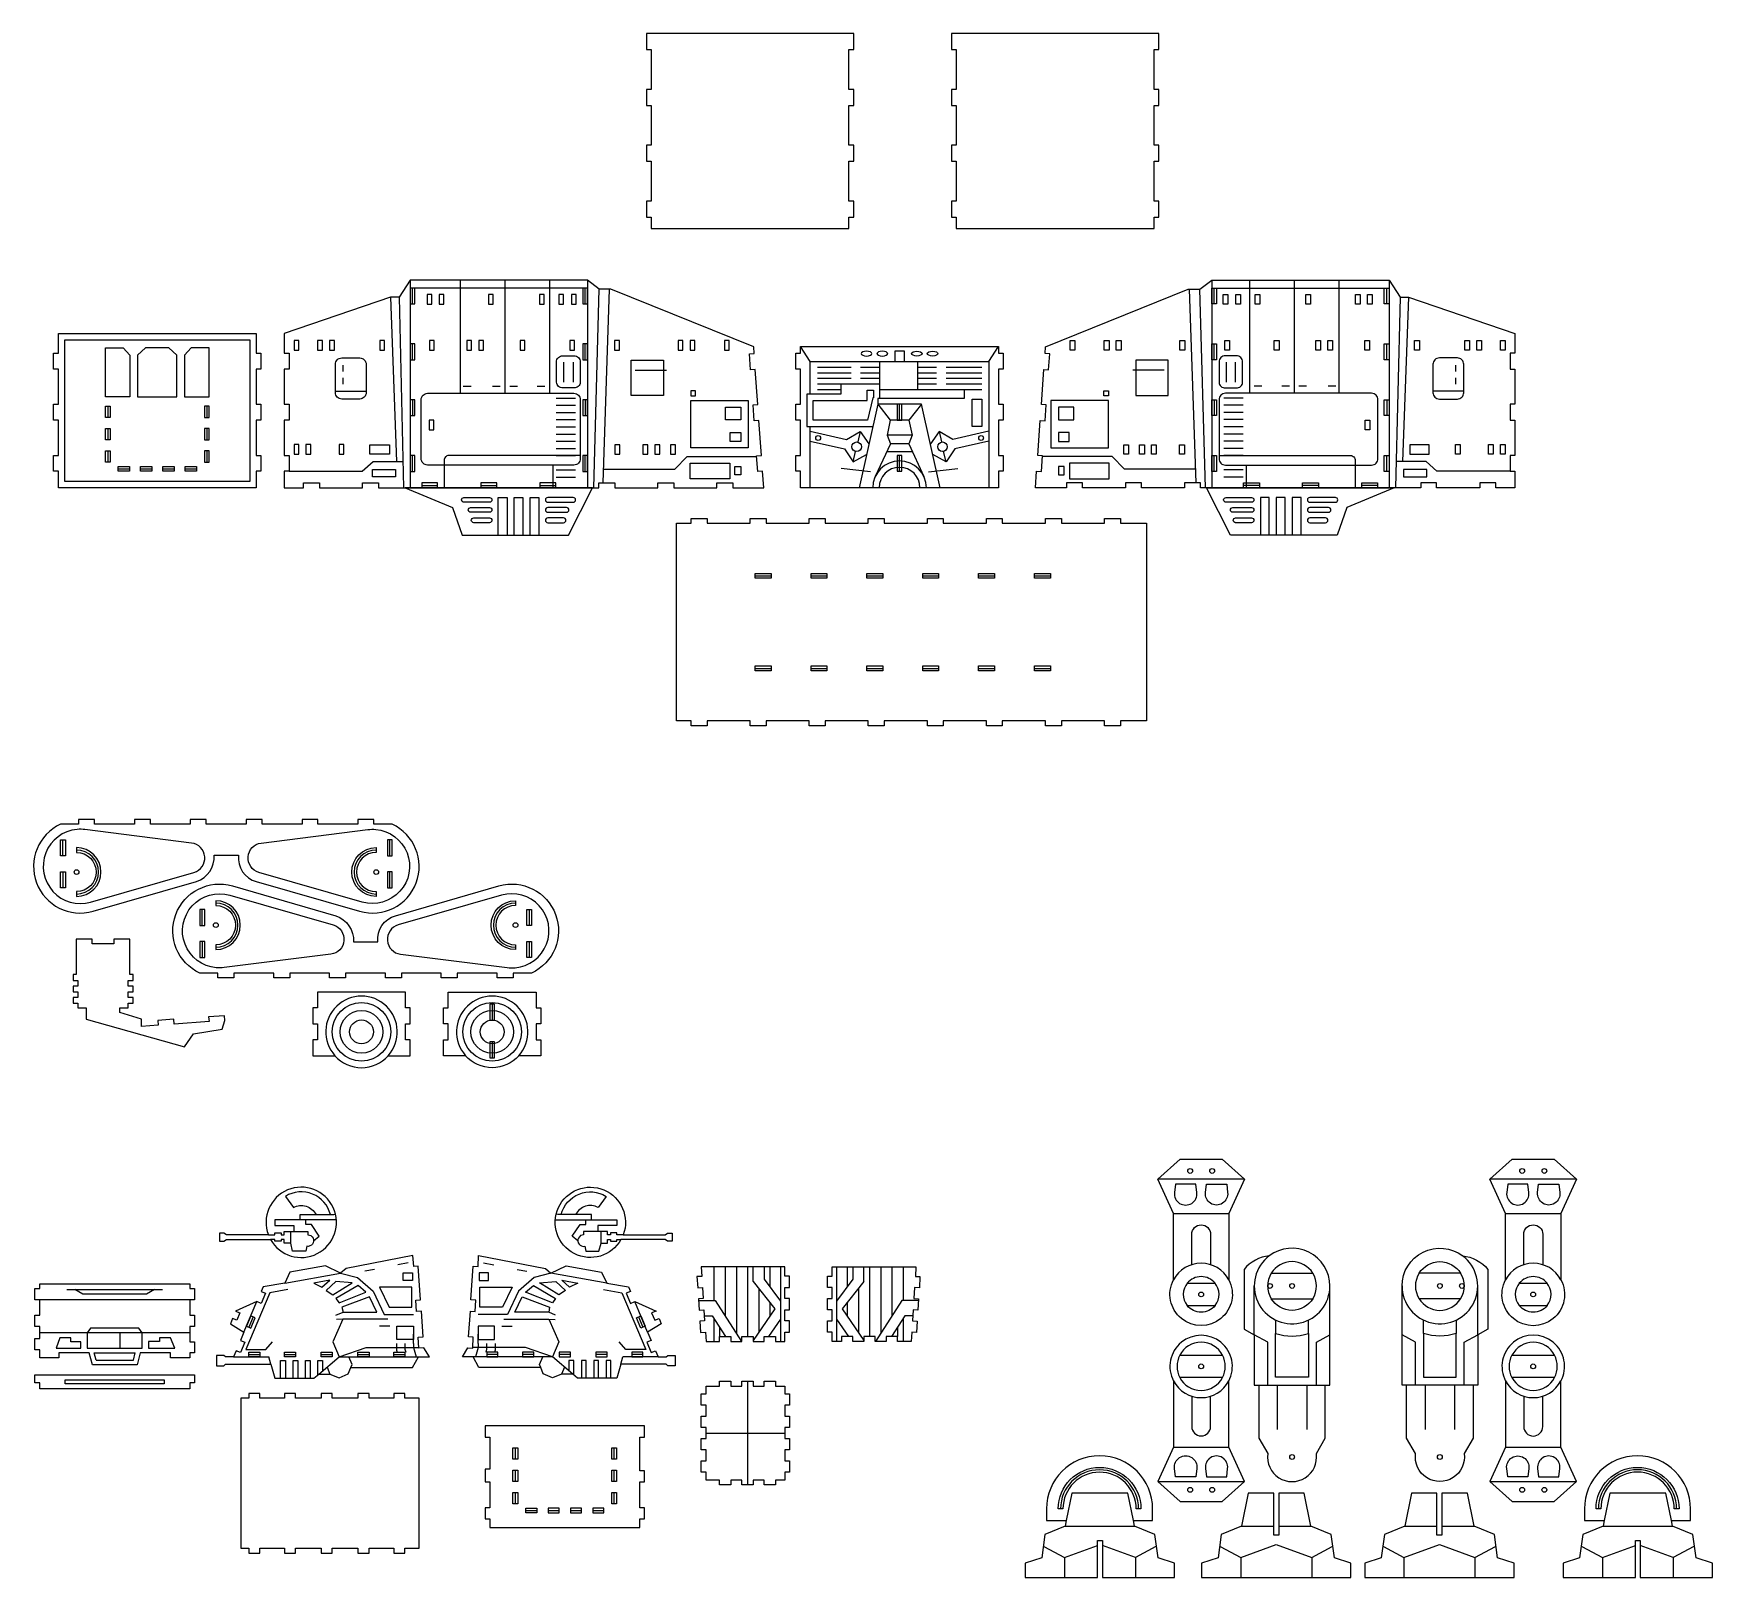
# Model space of a CAD drawing. Header units: inches. Extents: x 70 to 1122, y -10 to 958.
import ezdxf

# ---------------------------------------------------------------- set-up
doc = ezdxf.new("R2010")
doc.units = ezdxf.units.IN
doc.header["$MEASUREMENT"] = 0
for name, color, linetype in [('corte', 1, 'Continuous'), ('corte interno', 6, 'Continuous'), ('detalhes', 2, 'Continuous'), ('engates', 5, 'Continuous'), ('furos', 3, 'Continuous')]:
    doc.layers.add(name, color=color, linetype=linetype)

msp = doc.modelspace()

# ---------------------------------------------------------------- linework, layer by layer
at = {"layer": 'corte'}
for points in [[(581, 835.5), (581, 842.7), (584, 842.7), (584, 852.7), (581, 852.7), (581, 877.7), (584, 877.7), (584, 887.7), (581, 887.7), (581, 912.7), (584, 912.7), (584, 922.7), (581, 922.7), (581, 947.7), (584, 947.7), (584, 957.7), (581, 957.7), (454, 957.7), (454, 947.7), (457, 947.7), (457, 922.7), (454, 922.7), (454, 912.7), (457, 912.7), (457, 887.7), (454, 887.7), (454, 877.7), (457, 877.7), (457, 852.7), (454, 852.7), (454, 842.7), (457, 842.7), (457, 835.5)], [(772.2, 835.5), (772.2, 842.7), (775.2, 842.7), (775.2, 852.7), (772.2, 852.7), (772.2, 877.7), (775.2, 877.7), (775.2, 887.7), (772.2, 887.7), (772.2, 912.7), (775.2, 912.7), (775.2, 922.7), (772.2, 922.7), (772.2, 947.7), (775.2, 947.7), (775.2, 957.7), (772.2, 957.7), (645.2, 957.7), (645.2, 947.7), (648.2, 947.7), (648.2, 922.7), (645.2, 922.7), (645.2, 912.7), (648.2, 912.7), (648.2, 887.7), (645.2, 887.7), (645.2, 877.7), (648.2, 877.7), (648.2, 852.7), (645.2, 852.7), (645.2, 842.7), (648.2, 842.7), (648.2, 835.5)], [(424.2, 673), (424.2, 676), (434.2, 676), (434.2, 673), (461.2, 673), (461.2, 676), (471.2, 676), (471.2, 673), (498.2, 673), (498.2, 676), (508.2, 676), (508.2, 673), (527.6, 673), (526.8, 683.3), (523.8, 683.1), (523.1, 693.1), (526.1, 693.3), (524.6, 715.2), (521.6, 715), (520.9, 725), (523.9, 725.2), (522.3, 747.2), (519.3, 746.9), (518.6, 756.9), (521.6, 757.1), (521.3, 761.4), (431.8, 797.4), (424.5, 797.4), (417.1, 803.2), (305.9, 803.2), (299.1, 792.5), (293.7, 792.5), (227.1, 769.7), (227.1, 757.3), (230.1, 757.3), (230.1, 747.3), (227.1, 747.3), (227.1, 725.3), (230.1, 725.3), (230.1, 715.3), (227.1, 715.3), (227.1, 693.3), (230.1, 693.3), (230.1, 683.3), (227.1, 683.3), (227.1, 673), (239.2, 673), (239.2, 676), (249.2, 676), (249.2, 673), (276.2, 673), (276.2, 676), (286.2, 676), (286.2, 673), (302.9, 673), (332.5, 660.6), (338.6, 643.3), (405.2, 643.3), (420.3, 673)], [(801.3, 673), (801.3, 676), (791.3, 676), (791.3, 673), (764.3, 673), (764.3, 676), (754.3, 676), (754.3, 673), (727.3, 673), (727.3, 676), (717.3, 676), (717.3, 673), (697.9, 673), (698.6, 683.3), (701.6, 683.1), (702.3, 693.1), (699.3, 693.3), (700.9, 715.2), (703.9, 715), (704.6, 725), (701.6, 725.2), (703.1, 747.2), (706.1, 746.9), (706.8, 756.9), (703.9, 757.1), (704.2, 761.4), (793.6, 797.4), (800.9, 797.4), (808.4, 803.2), (919.5, 803.2), (926.4, 792.5), (931.7, 792.5), (998.3, 769.7), (998.3, 757.3), (995.3, 757.3), (995.3, 747.3), (998.3, 747.3), (998.3, 725.3), (995.3, 725.3), (995.3, 715.3), (998.3, 715.3), (998.3, 693.3), (995.3, 693.3), (995.3, 683.3), (998.3, 683.3), (998.3, 673), (986.3, 673), (986.3, 676), (976.3, 676), (976.3, 673), (949.3, 673), (949.3, 676), (939.3, 676), (939.3, 673), (922.6, 673), (892.9, 660.6), (886.9, 643.3), (820.2, 643.3), (805.1, 673)], [(674.7, 761.6), (674.7, 757.3), (677.7, 757.3), (677.7, 747.3), (674.7, 747.3), (674.7, 725.3), (677.7, 725.3), (677.7, 715.3), (674.7, 715.3), (674.7, 693.3), (677.7, 693.3), (677.7, 683.3), (674.7, 683.3), (674.7, 673), (550.7, 673), (550.7, 683.3), (547.7, 683.3), (547.7, 693.3), (550.7, 693.3), (550.7, 715.3), (547.7, 715.3), (547.7, 725.3), (550.7, 725.3), (550.7, 747.3), (547.7, 747.3), (547.7, 757.3), (550.7, 757.3), (550.7, 761.6)], [(473, 650.8), (482.1, 650.8), (482.1, 653.8), (492.1, 653.8), (492.1, 650.8), (519.1, 650.8), (519.1, 653.8), (529.1, 653.8), (529.1, 650.8), (556.1, 650.8), (556.1, 653.8), (566.1, 653.8), (566.1, 650.8), (593.1, 650.8), (593.1, 653.8), (603.1, 653.8), (603.1, 650.8), (630.1, 650.8), (630.1, 653.8), (640.1, 653.8), (640.1, 650.8), (667.1, 650.8), (667.1, 653.8), (677.1, 653.8), (677.1, 650.8), (704.1, 650.8), (704.1, 653.8), (714.1, 653.8), (714.1, 650.8), (741.1, 650.8), (741.1, 653.8), (751.1, 653.8), (751.1, 650.8), (767.5, 650.8), (767.5, 526.8), (751.1, 526.8), (751.1, 523.8), (741.1, 523.8), (741.1, 526.8), (714.1, 526.8), (714.1, 523.8), (704.1, 523.8), (704.1, 526.8), (677.1, 526.8), (677.1, 523.8), (667.1, 523.8), (667.1, 526.8), (640.1, 526.8), (640.1, 523.8), (630.1, 523.8), (630.1, 526.8), (603.1, 526.8), (603.1, 523.8), (593.1, 523.8), (593.1, 526.8), (566.1, 526.8), (566.1, 523.8), (556.1, 523.8), (556.1, 526.8), (529.1, 526.8), (529.1, 523.8), (519.1, 523.8), (519.1, 526.8), (492.1, 526.8), (492.1, 523.8), (482.1, 523.8), (482.1, 526.8), (473, 526.8)], [(488.7, 178.6), (485.7, 178.5), (486.2, 171.5), (489.2, 171.7), (489.6, 164.7), (486.6, 164.5), (487.1, 157.5), (490.1, 157.7), (490.5, 150.7), (487.6, 150.5), (488, 143.5), (491, 143.7), (491.4, 137.9), (499.9, 137.9), (499.9, 140.9), (506.9, 140.9), (506.9, 137.9), (513.9, 137.9), (513.9, 140.9), (520.9, 140.9), (520.9, 137.9), (527.9, 137.9), (527.9, 140.9), (534.9, 140.9), (534.9, 137.9), (540.8, 137.9), (540.8, 143.7), (543.8, 143.7), (543.8, 150.7), (540.8, 150.7), (540.8, 157.7), (543.8, 157.7), (543.8, 164.7), (540.8, 164.7), (540.8, 171.7), (543.8, 171.7), (543.8, 178.7), (540.8, 178.7), (540.8, 184.6), (488.4, 184.6)], [(622.6, 178.6), (625.5, 178.5), (625.1, 171.5), (622.1, 171.7), (621.6, 164.7), (624.6, 164.5), (624.2, 157.5), (621.2, 157.7), (620.7, 150.7), (623.7, 150.5), (623.3, 143.5), (620.3, 143.7), (619.9, 137.9), (611.4, 137.9), (611.4, 140.9), (604.4, 140.9), (604.4, 137.9), (597.4, 137.9), (597.4, 140.9), (590.4, 140.9), (590.4, 137.9), (583.4, 137.9), (583.4, 140.9), (576.4, 140.9), (576.4, 137.9), (570.5, 137.9), (570.5, 143.7), (567.5, 143.7), (567.5, 150.7), (570.5, 150.7), (570.5, 157.7), (567.5, 157.7), (567.5, 164.7), (570.5, 164.7), (570.5, 171.7), (567.5, 171.7), (567.5, 178.7), (570.5, 178.7), (570.5, 184.6), (622.9, 184.6)], [(134.8, 123.1), (106.9, 123.1), (104.9, 130.6), (85.9, 130.6), (85.9, 127.6), (73.8, 127.6), (73.8, 132.6), (70.8, 132.6), (70.8, 139.6), (73.8, 139.6), (73.8, 147.3), (70.8, 147.3), (70.8, 154.3), (73.8, 154.3), (73.8, 164), (70.8, 164), (70.8, 171), (73.8, 171), (73.8, 174), (167.8, 174), (167.8, 171), (170.8, 171), (170.8, 164), (167.8, 164), (167.8, 154.3), (170.8, 154.3), (170.8, 147.3), (167.8, 147.3), (167.8, 137.6), (170.8, 137.6), (170.8, 130.6), (167.8, 130.6), (167.8, 127.6), (155.8, 127.6), (155.8, 130.6), (136.8, 130.6)], [(543.8, 62.9), (543.8, 55.9), (540.8, 55.9), (540.8, 50.9), (534.9, 50.9), (534.9, 47.9), (527.9, 47.9), (527.9, 50.9), (520.9, 50.9), (520.9, 47.9), (513.9, 47.9), (513.9, 50.9), (506.9, 50.9), (506.9, 47.9), (499.9, 47.9), (499.9, 50.9), (491.4, 50.9), (491.4, 55.9), (488.4, 55.9), (488.4, 62.9), (491.4, 62.9), (491.4, 69.9), (488.4, 69.9), (488.4, 76.9), (491.4, 76.9), (491.4, 83.9), (488.4, 83.9), (488.4, 90.9), (491.4, 90.9), (491.4, 97.9), (488.4, 97.9), (488.4, 104.9), (491.4, 104.9), (491.4, 109.9), (499.9, 109.9), (499.9, 112.9), (506.9, 112.9), (506.9, 109.9), (513.9, 109.9), (513.9, 112.9), (520.9, 112.9), (520.9, 109.9), (527.9, 109.9), (527.9, 112.9), (534.9, 112.9), (534.9, 109.9), (540.8, 109.9), (540.8, 104.9), (543.8, 104.9), (543.8, 97.9), (540.8, 97.9), (540.8, 90.9), (543.8, 90.9), (543.8, 83.9), (540.8, 83.9), (540.8, 76.9), (543.8, 76.9), (543.8, 69.9), (540.8, 69.9), (540.8, 62.9)], [(199.8, 8.2), (204.8, 8.2), (204.8, 5.2), (211.8, 5.2), (211.8, 8.2), (227.2, 8.2), (227.2, 5.2), (234.2, 5.2), (234.2, 8.2), (250.2, 8.2), (250.2, 5.2), (257.2, 5.2), (257.2, 8.2), (257.2, 8.2), (273.2, 8.2), (273.2, 5.2), (280.2, 5.2), (280.2, 8.2), (295.7, 8.2), (295.7, 5.2), (302.7, 5.2), (302.7, 8.2), (311.6, 8.2), (311.6, 102.2), (302.7, 102.2), (302.7, 105.2), (295.7, 105.2), (295.7, 102.2), (280.2, 102.2), (280.2, 105.2), (273.2, 105.2), (273.2, 102.2), (257.2, 102.2), (257.2, 105.2), (250.2, 105.2), (250.2, 102.2), (234.2, 102.2), (234.2, 105.2), (227.2, 105.2), (227.2, 102.2), (211.8, 102.2), (211.8, 105.2), (204.8, 105.2), (204.8, 102.2), (199.8, 102.2)], [(352.9, 77.9), (355.9, 77.9), (355.9, 57.8), (352.9, 57.8), (352.9, 49.8), (355.9, 49.8), (355.9, 33.6), (352.9, 33.6), (352.9, 26.6), (355.9, 26.6), (355.9, 21.1), (449.9, 21.1), (449.9, 26.6), (452.9, 26.6), (452.9, 33.6), (449.9, 33.6), (449.9, 49.8), (452.9, 49.8), (452.9, 56.8), (449.9, 56.8), (449.9, 77.9), (452.9, 77.9), (452.9, 84.9), (352.9, 84.9)], [(847.3, 16.3), (847.3, 42.7), (831.2, 42.7), (827, 22), (814.3, 16.8), (812.3, 2.2), (802, -1.1), (802, -10.1), (895.5, -10.1), (895.5, -1.1), (885.3, 2.2), (883.2, 16.8), (870.5, 22), (866.3, 42.7), (850.3, 42.7), (850.3, 16.3)], [(949.5, 16.3), (949.5, 42.7), (933.5, 42.7), (929.3, 22), (916.6, 16.8), (914.5, 2.2), (904.3, -1.1), (904.3, -10.1), (997.8, -10.1), (997.8, -1.1), (987.5, 2.2), (985.5, 16.8), (972.8, 22), (968.6, 42.7), (952.5, 42.7), (952.5, 16.3)]]:
    msp.add_lwpolyline(points, close=True, dxfattribs=at)
for points in [[(209.5, 673), (85.5, 673), (85.5, 683.3), (82.5, 683.3), (82.5, 693.3), (85.5, 693.3), (85.5, 715.3), (82.5, 715.3), (82.5, 725.3), (85.5, 725.3), (85.5, 747.3), (82.5, 747.3), (82.5, 757.3), (85.5, 757.3), (85.5, 769.7), (209.5, 769.7), (209.5, 757.3), (212.5, 757.3), (212.5, 747.3), (209.5, 747.3), (209.5, 725.3), (212.5, 725.3), (212.5, 715.3), (209.5, 715.3), (209.5, 693.3), (212.5, 693.3), (212.5, 683.3), (209.5, 683.3), (209.5, 673)], [(97.7, 364.2), (97.7, 360.6), (94.7, 360.6), (94.7, 357), (97.7, 357), (97.7, 353.4), (94.7, 353.4), (94.7, 349.8), (97.7, 349.8), (97.7, 346.9), (102.9, 346.9), (102.9, 339.9), (164.6, 322.5), (170.3, 330.6), (188.1, 333.7), (189.9, 339), (189.7, 342), (179.7, 341.3), (180, 338.3), (158, 336.8), (157.8, 339.8), (147.8, 339), (148, 336.1), (137.7, 335.3), (137.7, 339.8), (124, 344.1), (124, 346.9), (129.3, 346.9), (129.3, 349.8), (132.3, 349.8), (132.3, 353.4), (129.3, 353.4), (129.3, 357), (132.3, 357), (132.3, 360.6), (129.3, 360.6), (129.3, 364.2), (132.3, 364.2), (132.3, 367.8), (130.3, 367.8), (130.3, 390.1), (120.3, 390.1), (120.3, 387.1), (106.7, 387.1), (106.7, 390.1), (96.7, 390.1), (96.7, 367.8), (94.7, 367.8), (94.7, 364.2), (97.7, 364.2)], [(215.4, 168.1), (212.7, 161.6), (209.9, 162.8), (196.6, 156.8), (199.3, 155.7), (197.4, 151.1), (194.7, 152.2), (193.3, 148.9), (201.8, 143.6), (199.6, 138.5), (202.4, 137.3), (199.7, 130.8), (196.9, 132), (195.2, 128.1), (190.2, 128.1), (189.2, 129.1), (184.6, 129.1), (184.6, 122.6), (189.2, 122.6), (190.2, 123.6), (218.6, 123.6), (221.1, 114.9), (245.7, 114.9), (248.8, 117.4), (255.7, 117.4), (261.5, 115.1), (267.2, 117.5), (268.9, 121.6), (307.5, 121.6), (311.3, 128.1), (318, 128.1), (314.6, 133.8), (311.5, 133.6), (311.1, 140.6), (314.1, 140.8), (313, 156.9), (310, 156.7), (309.5, 163.7), (312.5, 163.9), (311.1, 185), (308.2, 184.8), (307.7, 191.8), (265.8, 183.5), (262.4, 180.7), (252.9, 185.2), (230.6, 181.2), (227.5, 174.4), (213.8, 172), (212.6, 169.2), (215.4, 168.1)], [(441.3, 168.1), (444, 161.6), (446.7, 162.8), (460.1, 156.8), (457.3, 155.7), (459.3, 151.1), (462, 152.2), (463.3, 148.9), (454.8, 143.6), (457, 138.5), (454.3, 137.3), (457, 130.8), (459.7, 132), (461.4, 128.1), (466.4, 128.1), (467.4, 129.1), (472, 129.1), (472, 122.6), (467.4, 122.6), (466.4, 123.6), (438, 123.6), (435.5, 114.9), (410.9, 114.9), (407.9, 117.4), (400.9, 117.4), (395.2, 115.1), (389.4, 117.5), (387.8, 121.6), (349.1, 121.6), (345.4, 128.1), (338.7, 128.1), (342.1, 133.8), (345.2, 133.6), (345.5, 140.6), (342.5, 140.8), (343.7, 156.9), (346.7, 156.7), (347.1, 163.7), (344.1, 163.9), (345.5, 185), (348.5, 184.8), (348.9, 191.8), (390.9, 183.5), (394.2, 180.7), (403.8, 185.2), (426, 181.2), (429.2, 174.4), (442.9, 172), (444, 169.2), (441.3, 168.1)], [(73.8, 111.8), (70.8, 111.8), (70.8, 116.8), (170.8, 116.8), (170.8, 111.8), (167.8, 111.8), (167.8, 108.2), (73.8, 108.2), (73.8, 111.8)]]:
    msp.add_lwpolyline(points, dxfattribs=at)
for points in [[(183.2, 442.6), (198.4, 442.6, 0.363982), (209.5, 426.1), (274.3, 407.5, 0.925628), (294.7, 462.1), (283.2, 462.1), (283.2, 465.1), (273.2, 465.1), (273.2, 462.1), (248.2, 462.1), (248.2, 465.1), (238.2, 465.1), (238.2, 462.1), (213.2, 462.1), (213.2, 465.1), (203.2, 465.1), (203.2, 462.1), (178.2, 462.1), (178.2, 465.1), (168.2, 465.1), (168.2, 462.1), (143.2, 462.1), (143.2, 465.1), (133.2, 465.1), (133.2, 462.1), (108.2, 462.1), (108.2, 465.1), (98.2, 465.1), (98.2, 462.1), (86.9, 462.1, 0.925628), (107.3, 407.5), (172.1, 426.1, 0.329306)], [(270.5, 388.3), (285.7, 388.3, -0.363982), (296.8, 404.7), (361.6, 423.4, -0.925628), (382, 368.7), (370.5, 368.7), (370.5, 365.7), (360.5, 365.7), (360.5, 368.7), (335.5, 368.7), (335.5, 365.7), (325.5, 365.7), (325.5, 368.7), (300.5, 368.7), (300.5, 365.7), (290.5, 365.7), (290.5, 368.7), (265.5, 368.7), (265.5, 365.7), (255.5, 365.7), (255.5, 368.7), (230.5, 368.7), (230.5, 365.7), (220.5, 365.7), (220.5, 368.7), (195.5, 368.7), (195.5, 365.7), (185.5, 365.7), (185.5, 368.7), (174.2, 368.7, -0.925628), (194.6, 423.4), (259.4, 404.7, -0.329306)], [(245, 316.9), (258.8, 316.9, 0.445958), (292.2, 316.9), (306, 316.9), (306, 326.9), (303, 326.9), (303, 336.9), (306, 336.9), (306, 346.9), (303, 346.9), (303, 356.7), (248, 356.7), (248, 346.9), (245, 346.9), (245, 336.9), (248, 336.9), (248, 326.9), (245, 326.9)], [(326.9, 326.9), (329.9, 326.9), (329.9, 336.9), (326.9, 336.9), (326.9, 346.9), (329.9, 346.9), (329.9, 356.7), (384.9, 356.7), (384.9, 346.9), (387.9, 346.9), (387.9, 336.9), (384.9, 336.9), (384.9, 326.9), (387.9, 326.9), (387.9, 316.9), (374.1, 316.9, -0.445958), (340.7, 316.9), (326.9, 316.9)], [(774.6, 239.5), (788.5, 252.1), (814.9, 252.1), (828.8, 239.5), (819, 218), (819, 176.5, -1.659573), (784.4, 176.5), (784.4, 218)], [(982.7, 239.5), (996.7, 252.1), (1023, 252.1), (1037, 239.5), (1027.2, 218), (1027.2, 176.5, -1.659573), (992.5, 176.5), (992.5, 218)], [(186.5, 200.7), (189.3, 200.7), (190.9, 201.7), (218.5, 201.7, 26.588888), (217.1, 204.7), (190.9, 204.7), (189.3, 205.7), (186.5, 205.7)], [(470.2, 200.7), (467.3, 200.7), (465.7, 201.7), (438.1, 201.7, -26.588888), (439.5, 204.7), (465.7, 204.7), (467.3, 205.7), (470.2, 205.7)], [(837.8, 110.5), (837.8, 77.3), (843.4, 67.5, 1.149974), (873.9, 67.5), (879.5, 77.3), (879.5, 110.5), (882.4, 110.5), (882.4, 172.6, 0.619134), (844.4, 191.5, 0.196763), (828.6, 183), (828.6, 145.5), (834.9, 142), (834.9, 110.5)], [(972.1, 110.5), (972.1, 77.3), (966.5, 67.5, -1.149974), (936.1, 67.5), (930.4, 77.3), (930.4, 110.5), (927.6, 110.5), (927.6, 172.6, -0.619134), (965.6, 191.5, -0.196763), (981.4, 183), (981.4, 145.5), (975, 142), (975, 110.5)], [(774.6, 50), (788.5, 37.4), (814.9, 37.4), (828.8, 50), (819, 71.5), (819, 113, 1.659573), (784.4, 113), (784.4, 71.5)], [(982.7, 50), (996.7, 37.4), (1023, 37.4), (1037, 50), (1027.2, 71.5), (1027.2, 113, 1.659573), (992.5, 113), (992.5, 71.5)], [(760, 22), (759.3, 25.5), (771.3, 25.5), (771.3, 32.9, 1), (704.8, 32.9), (704.8, 25.5), (717.2, 25.5), (716.5, 22), (703.8, 16.8), (701.8, 2.2), (691.5, -1.1), (691.5, -10.1), (736.8, -10.1), (736.8, 13.1), (739.8, 13.1), (739.8, -10.1), (785, -10.1), (785, -1.1), (774.8, 2.2), (772.7, 16.8)], [(1097.2, 22), (1096.4, 25.5), (1108.4, 25.5), (1108.4, 32.9, 1), (1041.9, 32.9), (1041.9, 25.5), (1054.3, 25.5), (1053.6, 22), (1040.9, 16.8), (1038.9, 2.2), (1028.6, -1.1), (1028.6, -10.1), (1073.9, -10.1), (1073.9, 13.1), (1076.9, 13.1), (1076.9, -10.1), (1122.1, -10.1), (1122.1, -1.1), (1111.9, 2.2), (1109.9, 16.8)]]:
    msp.add_lwpolyline(points, format="xyb", close=True, dxfattribs=at)
at = {"layer": 'corte interno'}
for p, q in [((307.4, 788.2), (307.4, 798.2)), ((415.6, 788.2), (415.6, 798.2)), ((809.9, 788.2), (809.9, 798.2)), ((918, 788.2), (918, 798.2)), ((307.4, 753.2), (307.4, 763.2)), ((415.6, 753.2), (415.6, 763.2)), ((809.9, 753.2), (809.9, 763.2)), ((918, 753.2), (918, 763.2)), ((307.4, 728.2), (307.4, 718.2)), ((415.6, 728.2), (415.6, 718.2)), ((809.9, 728.2), (809.9, 718.2)), ((918, 728.2), (918, 718.2)), ((116.5, 724.1), (116.5, 717.1)), ((178.5, 724.1), (178.5, 717.1)), ((612.7, 715.3), (612.7, 725.3)), ((116.5, 710.1), (116.5, 703.1)), ((178.5, 710.1), (178.5, 703.1)), ((116.5, 696.1), (116.5, 689.1)), ((178.5, 696.1), (178.5, 689.1)), ((123, 684.8), (130, 684.8)), ((137, 684.8), (144, 684.8)), ((151, 684.8), (158, 684.8)), ((164.9, 684.8), (172, 684.8)), ((307.4, 683.2), (307.4, 693.2)), ((415.6, 683.2), (415.6, 693.2)), ((612.7, 683.3), (612.7, 693.3)), ((809.9, 683.2), (809.9, 693.2)), ((918, 683.2), (918, 693.2)), ((313.2, 674.5), (323.2, 674.5)), ((350.2, 674.5), (360.2, 674.5)), ((387.2, 674.5), (397.2, 674.5)), ((838.3, 674.5), (828.3, 674.5)), ((875.3, 674.5), (865.3, 674.5)), ((912.3, 674.5), (902.3, 674.5)), ((522.2, 617.8), (532.2, 617.8)), ((557.2, 617.8), (567.2, 617.8)), ((592.2, 617.8), (602.2, 617.8)), ((627.2, 617.8), (637.2, 617.8)), ((662.2, 617.8), (672.2, 617.8)), ((697.2, 617.8), (707.2, 617.8)), ((522.2, 559.8), (532.2, 559.8)), ((557.2, 559.8), (567.2, 559.8)), ((592.2, 559.8), (602.2, 559.8)), ((627.2, 559.8), (637.2, 559.8)), ((662.2, 559.8), (672.2, 559.8)), ((697.2, 559.8), (707.2, 559.8)), ((88.4, 442.3), (88.4, 452.3)), ((293.2, 442.3), (293.2, 452.3)), ((88.4, 432.3), (88.4, 422.3)), ((293.2, 422.3), (293.2, 432.3)), ((175.7, 398.6), (175.7, 408.6)), ((380.5, 408.6), (380.5, 398.6)), ((175.7, 388.6), (175.7, 378.6)), ((380.5, 388.6), (380.5, 378.6)), ((357.4, 349.3), (357.4, 339.3)), ((357.4, 325.7), (357.4, 315.7)), ((207.5, 153.3), (204.8, 146.8)), ((449.1, 153.3), (451.9, 146.8)), ((204.8, 129.6), (211.8, 129.6)), ((227.2, 129.6), (234.2, 129.6)), ((250.2, 129.6), (257.2, 129.6)), ((273.2, 129.6), (280.2, 129.6)), ((295.7, 129.6), (302.7, 129.6)), ((361, 129.6), (354, 129.6)), ((383.4, 129.6), (376.4, 129.6)), ((406.4, 129.6), (399.4, 129.6)), ((429.4, 129.6), (422.4, 129.6)), ((451.9, 129.6), (444.9, 129.6)), ((371.9, 64.1), (371.9, 71.1)), ((433.9, 64.1), (433.9, 71.1)), ((371.9, 50.1), (371.9, 57.1)), ((433.9, 50.1), (433.9, 57.1)), ((371.9, 36.1), (371.9, 43.1)), ((433.9, 36.1), (433.9, 43.1)), ((378.4, 31.8), (385.4, 31.8)), ((392.4, 31.8), (399.4, 31.8)), ((406.4, 31.8), (413.4, 31.8)), ((420.4, 31.8), (427.4, 31.8))]:
    msp.add_line(p, q, dxfattribs=at)
for points in [[(871.7, 180.6, 0.558925), (845.6, 180.6)], [(938.3, 180.6, -0.558925), (964.3, 180.6)], [(793, 174.3), (810.4, 174.3, 0.479969)], [(1001.1, 174.3), (1018.6, 174.3, 0.479969)], [(810.4, 160.3, -0.479969), (793, 160.3)], [(871.7, 164.6, -0.558925), (845.6, 164.6)], [(938.3, 164.6, 0.558925), (964.3, 164.6)], [(1018.6, 160.3, -0.479969), (1001.1, 160.3)], [(788.3, 129.2), (815.1, 129.2, 0.605182)], [(996.5, 129.2), (1023.2, 129.2, 0.605182)], [(815.1, 115.2), (788.3, 115.2, 0.605182)], [(1023.2, 115.2), (996.5, 115.2, 0.605182)]]:
    msp.add_lwpolyline(points, format="xyb", close=True, dxfattribs=at)
for points in [[(762.5, 32.9, 1), (713.6, 32.9)], [(1099.7, 32.9, 1), (1050.7, 32.9)]]:
    msp.add_lwpolyline(points, format="xyb", dxfattribs=at)
for centre, start, end in [((96.9, 432.1), 270, 90), ((284.7, 432.1), 90, 270), ((184.2, 398.8), 270, 90), ((372, 398.8), 90, 270)]:
    msp.add_arc(centre, 13.8, start, end, dxfattribs=at)
at = {"layer": 'detalhes'}
for p, q in [((305.9, 803.2), (305.9, 673)), ((337.4, 803.2), (337.4, 732.2)), ((365.4, 803.2), (365.4, 732.2)), ((393.4, 803.2), (393.4, 732.2)), ((417.1, 803.2), (417.1, 673)), ((808.4, 803.2), (808.4, 673)), ((832, 803.2), (832, 732.2)), ((860, 803.2), (860, 732.2)), ((888, 803.2), (888, 732.2)), ((919.5, 803.2), (919.5, 673)), ((293.7, 792.5), (297.5, 689.5)), ((299.1, 792.5), (301.9, 673)), ((417.1, 798.2), (305.9, 798.2)), ((421.1, 673), (424.5, 797.4)), ((426.9, 676), (431, 797.4)), ((798.5, 676), (794.4, 797.4)), ((804.4, 673), (800.9, 797.4)), ((808.4, 798.2), (919.5, 798.2)), ((926.4, 792.5), (923.5, 673)), ((931.7, 792.5), (927.9, 689.5)), ((556.7, 752.1), (550.7, 761.6)), ((668.7, 752.1), (674.7, 761.6)), ((264.1, 745.8), (264.1, 749.8)), ((402.2, 739.2), (402.2, 751.8)), ((408.1, 751.8), (408.1, 739.2)), ((556.7, 752.1), (668.7, 752.1)), ((556.7, 731.6), (556.7, 752.1)), ((561.2, 748.6), (582.3, 748.6)), ((588.3, 748.6), (600.3, 748.6)), ((623.9, 748.6), (635.9, 748.6)), ((641.9, 748.6), (664.2, 748.6)), ((668.7, 752.1), (668.7, 673)), ((817.4, 751.8), (817.4, 739.2)), ((823.2, 739.2), (823.2, 751.8)), ((961.3, 745.8), (961.3, 749.8)), ((264.1, 738), (264.1, 742)), ((446.9, 746.8), (466.7, 746.8)), ((561.2, 745.1), (582.3, 745.1)), ((561.2, 741.6), (582.3, 741.6)), ((561.2, 738.1), (600.3, 738.1)), ((588.3, 745.1), (600.3, 745.1)), ((588.3, 741.6), (600.3, 741.6)), ((623.9, 745.1), (635.9, 745.1)), ((623.9, 741.6), (635.9, 741.6)), ((623.9, 738.1), (635.9, 738.1)), ((641.9, 745.1), (664.2, 745.1)), ((641.9, 741.6), (664.2, 741.6)), ((641.9, 738.1), (664.2, 738.1)), ((778.6, 746.8), (758.8, 746.8)), ((961.3, 738), (961.3, 742)), ((259.1, 733.5), (278.4, 733.5)), ((397.5, 729.2), (409.5, 729.2)), ((561.2, 734.6), (575.8, 734.6)), ((600.3, 734.6), (664.2, 734.6)), ((828, 729.2), (816, 729.2)), ((966.3, 733.5), (947, 733.5)), ((397.5, 724.7), (409.5, 724.7)), ((397.5, 720.2), (409.5, 720.2)), ((397.5, 715.7), (409.5, 715.7)), ((828, 724.7), (816, 724.7)), ((828, 720.2), (816, 720.2)), ((828, 715.7), (816, 715.7)), ((397.5, 711.2), (409.5, 711.2)), ((397.5, 706.7), (409.5, 706.7)), ((588, 708.3), (586.5, 701.7)), ((620.6, 706), (604.9, 706)), ((618.6, 715.3), (606.8, 715.3)), ((637.5, 708.3), (639, 701.7)), ((828, 711.2), (816, 711.2)), ((828, 706.7), (816, 706.7)), ((397.5, 702.2), (409.5, 702.2)), ((397.5, 697.7), (409.5, 697.7)), ((583.7, 689.2), (585.1, 695.8)), ((620.8, 695.5), (604.6, 695.5)), ((618.5, 700.5), (607, 700.5)), ((641.8, 689.2), (640.3, 695.8)), ((828, 702.2), (816, 702.2)), ((828, 697.7), (816, 697.7)), ((275.9, 683.3), (282.7, 689.5)), ((282.7, 689.5), (301.5, 689.5)), ((395.5, 687.2), (395.5, 673)), ((397.5, 693.2), (409.5, 693.2)), ((397.5, 684.2), (409.5, 684.2)), ((427.2, 684.6), (471.8, 684.6)), ((471.8, 684.6), (479.6, 692.6)), ((479.6, 692.6), (523.2, 692.6)), ((594.5, 682.9), (576.1, 685)), ((630.9, 682.9), (649.3, 685)), ((745.9, 692.6), (702.3, 692.6)), ((753.6, 684.6), (745.9, 692.6)), ((798.2, 684.6), (753.6, 684.6)), ((828, 693.2), (816, 693.2)), ((828, 684.2), (816, 684.2)), ((830, 687.2), (830, 673)), ((942.7, 689.5), (923.9, 689.5)), ((949.5, 683.3), (942.7, 689.5)), ((230.1, 683.3), (275.9, 683.3)), ((397.5, 679.7), (409.5, 679.7)), ((828, 679.7), (816, 679.7)), ((995.3, 683.3), (949.5, 683.3)), ((302.9, 673), (420.3, 673)), ((420.3, 673), (302.9, 673)), ((922.6, 673), (805.1, 673)), ((805.1, 673), (922.6, 673)), ((828.8, 239.5), (774.6, 239.5)), ((1037, 239.5), (982.7, 239.5)), ((784.4, 218), (819, 218)), ((992.5, 218), (1027.2, 218)), ((231.1, 199.4), (231.1, 206.8)), ((425.6, 199.4), (425.6, 206.8)), ((283.6, 183), (277.6, 181.8)), ((304.7, 187.1), (298.2, 185.8)), ((351.9, 187.1), (358.5, 185.8)), ((373, 183), (379.1, 181.8)), ((496.4, 184.6), (496.4, 163.5)), ((503.4, 184.6), (503.4, 153.8)), ((510.4, 184.6), (510.4, 143)), ((517.4, 184.6), (517.4, 140.9)), ((520.9, 175.4), (520.9, 184.6)), ((527.9, 184.6), (527.9, 176.9)), ((527.9, 184.6), (527.9, 176.9)), ((531.4, 184.6), (531.4, 172.2)), ((538.1, 184.6), (538.1, 137.9)), ((573.2, 184.6), (573.2, 137.9)), ((579.9, 184.6), (579.9, 172.2)), ((583.4, 184.6), (583.4, 176.9)), ((583.4, 184.6), (583.4, 176.9)), ((590.4, 175.4), (590.4, 184.6)), ((593.9, 184.6), (593.9, 140.9)), ((600.9, 184.6), (600.9, 143)), ((607.9, 184.6), (607.9, 153.8)), ((614.9, 184.6), (614.9, 163.5)), ((90.8, 170.5), (150.8, 170.5)), ((520.9, 175.4), (534.5, 158.3)), ((524.4, 171), (524.4, 143.6)), ((527.9, 176.9), (538.1, 163.1)), ((583.4, 176.9), (573.2, 163.1)), ((590.4, 175.4), (576.7, 158.3)), ((586.9, 171), (586.9, 143.6)), ((167.8, 164), (73.8, 164)), ((201.8, 143.6), (209.9, 162.8)), ((454.8, 143.6), (446.7, 162.8)), ((486.7, 163.5), (497.1, 163.5)), ((497.1, 163.5), (513.7, 137.9)), ((534.5, 158.3), (520.9, 138.5)), ((531.4, 162.2), (531.4, 153.7)), ((576.7, 158.3), (590.4, 138.5)), ((579.9, 162.2), (579.9, 153.7)), ((614.2, 163.5), (597.6, 137.9)), ((624.6, 163.5), (614.2, 163.5)), ((259.5, 154.4), (263.9, 156.2)), ((263.7, 151.7), (259.8, 151.5)), ((293.3, 147.4), (286.7, 147.4)), ((363.4, 147.4), (369.9, 147.4)), ((397.1, 154.4), (392.8, 156.2)), ((392.9, 151.7), (396.8, 151.5)), ((490.3, 153.8), (495.2, 153.8)), ((495.2, 153.8), (503.6, 140.9)), ((496.4, 151.9), (496.4, 137.9)), ((538.1, 151.8), (530.6, 140.9)), ((573.2, 151.8), (580.7, 140.9)), ((616.1, 153.8), (607.7, 140.9)), ((614.9, 151.9), (614.9, 137.9)), ((620.9, 153.8), (616.1, 153.8)), ((848.4, 151.2), (848.4, 142.9)), ((868.9, 142.9), (868.9, 151.2)), ((941, 142.9), (941, 151.2)), ((961.6, 151.2), (961.6, 142.9)), ((167.8, 143.2), (73.8, 143.2)), ((124.2, 133.6), (124.2, 143.2)), ((308, 136.5), (308, 142.3)), ((348.7, 136.5), (348.7, 142.3)), ((499.9, 146.6), (499.9, 140.9)), ((611.4, 146.6), (611.4, 140.9)), ((109.2, 126.1), (108, 130.6)), ((108, 130.6), (133.7, 130.6)), ((132.5, 126.1), (133.7, 130.6)), ((195.2, 128.1), (217.4, 128.1)), ((218.6, 123.6), (217.4, 128.1)), ((261.5, 128.1), (311.3, 128.1)), ((395.2, 128.1), (345.4, 128.1)), ((438, 123.6), (439.3, 128.1)), ((461.4, 128.1), (439.3, 128.1)), ((109.2, 126.1), (132.5, 126.1)), ((837.8, 110.5), (879.5, 110.5)), ((972.1, 110.5), (930.4, 110.5)), ((784.4, 71.5), (819, 71.5)), ((992.5, 71.5), (1027.2, 71.5)), ((716.5, 22), (760, 22)), ((827, 22), (847.3, 22)), ((850.3, 22), (870.5, 22)), ((929.3, 22), (949.5, 22)), ((952.5, 22), (972.8, 22)), ((1053.6, 22), (1097.2, 22)), ((716.1, 2.4), (716.1, -10.1)), ((760.5, 2.4), (760.5, -10.1)), ((826.6, 2.4), (826.6, -10.1)), ((871, 2.4), (871, -10.1)), ((928.8, 2.4), (928.8, -10.1)), ((973.2, 2.4), (973.2, -10.1)), ((1053.2, 2.4), (1053.2, -10.1)), ((1097.6, 2.4), (1097.6, -10.1))]:
    msp.add_line(p, q, dxfattribs=at)
at = {"layer": 'detalhes', "extrusion": (0, 0, -1)}
for p, q in [((849.4, 110.5), (849.4, 82.6)), ((867.9, 110.5), (867.9, 82.6)), ((942.1, 110.5), (942.1, 82.6)), ((960.5, 110.5), (960.5, 82.6)), ((774.6, 50), (828.8, 50)), ((982.7, 50), (1037, 50))]:
    msp.add_line(p, q, dxfattribs=at)
at = {"layer": 'detalhes'}
for points in [[(319.6, 788.1), (319.6, 794.1), (316.6, 794.1), (316.6, 788.1)], [(327.1, 788.1), (327.1, 794.1), (324.1, 794.1), (324.1, 788.1)], [(358.1, 788.1), (358.1, 794.1), (355.1, 794.1), (355.1, 788.1)], [(390, 788.1), (390, 794.1), (387, 794.1), (387, 788.1)], [(402.1, 788.1), (402.1, 794.1), (399.1, 794.1), (399.1, 788.1)], [(410.1, 788.1), (410.1, 794.1), (407.1, 794.1), (407.1, 788.1)], [(815.4, 788.1), (815.4, 794.1), (818.4, 794.1), (818.4, 788.1)], [(823.4, 788.1), (823.4, 794.1), (826.4, 794.1), (826.4, 788.1)], [(835.5, 788.1), (835.5, 794.1), (838.5, 794.1), (838.5, 788.1)], [(867.3, 788.1), (867.3, 794.1), (870.3, 794.1), (870.3, 788.1)], [(898.4, 788.1), (898.4, 794.1), (901.4, 794.1), (901.4, 788.1)], [(905.9, 788.1), (905.9, 794.1), (908.9, 794.1), (908.9, 788.1)], [(89.5, 765.7), (205.5, 765.7), (205.5, 677), (89.5, 677)], [(115, 760.7), (126.2, 760.7), (130.4, 756.1), (130.4, 729.9), (115, 729.9)], [(154.7, 760.7), (140.2, 760.7), (135.1, 756.2), (135.1, 729.9), (159.8, 729.9), (159.8, 756.2)], [(168.8, 760.7), (164.5, 756.1), (164.5, 729.9), (180, 729.9), (180, 760.7)], [(236.2, 759.3), (236.2, 765.3), (233.2, 765.3), (233.2, 759.3)], [(251, 759.3), (251, 765.3), (248, 765.3), (248, 759.3)], [(258.5, 759.3), (258.5, 765.3), (255.5, 765.3), (255.5, 759.3)], [(289.9, 759.3), (289.9, 765.3), (286.9, 765.3), (286.9, 759.3)], [(321.1, 759.3), (321.1, 765.3), (318.1, 765.3), (318.1, 759.3)], [(344.5, 759.3), (344.5, 765.3), (341.5, 765.3), (341.5, 759.3)], [(352, 759.3), (352, 765.3), (349, 765.3), (349, 759.3)], [(377.9, 759.3), (377.9, 765.3), (374.9, 765.3), (374.9, 759.3)], [(409, 759.3), (409, 765.3), (406, 765.3), (406, 759.3)], [(437.1, 759.3), (437.1, 765.3), (434.1, 765.3), (434.1, 759.3)], [(476.9, 759.3), (476.9, 765.3), (473.9, 765.3), (473.9, 759.3)], [(484.4, 759.3), (484.4, 765.3), (481.4, 765.3), (481.4, 759.3)], [(505.9, 759.3), (505.9, 765.3), (502.9, 765.3), (502.9, 759.3)], [(719.6, 759.3), (719.6, 765.3), (722.6, 765.3), (722.6, 759.3)], [(741, 759.3), (741, 765.3), (744, 765.3), (744, 759.3)], [(748.5, 759.3), (748.5, 765.3), (751.5, 765.3), (751.5, 759.3)], [(788.4, 759.3), (788.4, 765.3), (791.4, 765.3), (791.4, 759.3)], [(816.5, 759.3), (816.5, 765.3), (819.5, 765.3), (819.5, 759.3)], [(847.5, 759.3), (847.5, 765.3), (850.5, 765.3), (850.5, 759.3)], [(873.5, 759.3), (873.5, 765.3), (876.5, 765.3), (876.5, 759.3)], [(881, 759.3), (881, 765.3), (884, 765.3), (884, 759.3)], [(904.3, 759.3), (904.3, 765.3), (907.3, 765.3), (907.3, 759.3)], [(935.5, 759.3), (935.5, 765.3), (938.5, 765.3), (938.5, 759.3)], [(966.9, 759.3), (966.9, 765.3), (969.9, 765.3), (969.9, 759.3)], [(974.4, 759.3), (974.4, 765.3), (977.4, 765.3), (977.4, 759.3)], [(989.3, 759.3), (989.3, 765.3), (992.3, 765.3), (992.3, 759.3)], [(444.4, 752.9), (464.7, 752.9), (464.7, 730.8), (444.4, 730.8)], [(781, 752.9), (760.8, 752.9), (760.8, 730.8), (781, 730.8)], [(481.8, 730.7), (484.8, 730.7), (484.8, 733.7), (481.8, 733.7)], [(481.8, 727.7), (517.9, 727.7), (517.9, 698), (481.8, 698)], [(658.2, 711.4), (658.2, 728.6), (664.2, 728.6), (664.2, 711.4)], [(743.7, 727.7), (707.6, 727.7), (707.6, 698), (743.7, 698)], [(743.7, 730.7), (740.7, 730.7), (740.7, 733.7), (743.7, 733.7)], [(503.6, 723.5), (513.2, 723.5), (513.2, 715.5), (503.6, 715.5)], [(721.9, 723.5), (712.3, 723.5), (712.3, 715.5), (721.9, 715.5)], [(320.9, 709.4), (320.9, 715.4), (317.9, 715.4), (317.9, 709.4)], [(506.5, 707.6), (513.2, 707.6), (513.2, 702), (506.5, 702)], [(718.9, 707.6), (712.3, 707.6), (712.3, 702), (718.9, 702)], [(904.5, 709.4), (904.5, 715.4), (907.5, 715.4), (907.5, 709.4)], [(236.2, 694.1), (236.2, 700.1), (233.2, 700.1), (233.2, 694.1)], [(243.7, 694.1), (243.7, 700.1), (240.7, 700.1), (240.7, 694.1)], [(264.4, 694.1), (264.4, 700.1), (261.4, 700.1), (261.4, 694.1)], [(280.7, 700), (293, 700), (293, 694), (280.7, 694)], [(437.3, 694), (437.3, 700), (434.3, 700), (434.3, 694)], [(454.9, 694), (454.9, 700), (451.9, 700), (451.9, 694)], [(462.4, 694), (462.4, 700), (459.4, 700), (459.4, 694)], [(472.2, 694), (472.2, 700), (469.2, 700), (469.2, 694)], [(753.2, 694), (753.2, 700), (756.2, 700), (756.2, 694)], [(763.1, 694), (763.1, 700), (766.1, 700), (766.1, 694)], [(770.6, 694), (770.6, 700), (773.6, 700), (773.6, 694)], [(788.2, 694), (788.2, 700), (791.2, 700), (791.2, 694)], [(944.7, 700), (932.4, 700), (932.4, 694), (944.7, 694)], [(961.1, 694.1), (961.1, 700.1), (964.1, 700.1), (964.1, 694.1)], [(981.8, 694.1), (981.8, 700.1), (984.8, 700.1), (984.8, 694.1)], [(989.3, 694.1), (989.3, 700.1), (992.3, 700.1), (992.3, 694.1)], [(282.3, 684.4), (296.8, 684.4), (296.8, 679.9), (282.3, 679.9)], [(481.4, 688.4), (506.3, 688.4), (506.3, 678.6), (481.4, 678.6)], [(509.5, 686.4), (513.2, 686.4), (513.2, 681.2), (509.5, 681.2)], [(715.9, 686.4), (712.3, 686.4), (712.3, 681.2), (715.9, 681.2)], [(744.1, 688.4), (719.2, 688.4), (719.2, 678.6), (744.1, 678.6)], [(943.1, 684.4), (928.6, 684.4), (928.6, 679.9), (943.1, 679.9)], [(301.7, 180.9), (307.4, 180.9), (307.4, 176), (301.7, 176)], [(355, 180.9), (349.3, 180.9), (349.3, 176), (355, 176)], [(250.7, 171.8), (255.6, 176.2), (245.6, 174.3)], [(253.3, 169.8), (257.6, 167.1), (269.6, 174.5), (259.3, 175.5)], [(259.5, 164.7), (261.5, 162), (278.3, 168.8), (273.5, 172.9)], [(286.7, 171.9), (292.8, 159.3), (307, 159.3), (307, 171.9)], [(369.9, 171.9), (363.8, 159.3), (349.6, 159.3), (349.6, 171.9)], [(397.1, 164.7), (395.2, 162), (378.3, 168.8), (383.2, 172.9)], [(403.3, 169.8), (399.1, 167.1), (387, 174.5), (397.3, 175.5)], [(405.9, 171.8), (401, 176.2), (411.1, 174.3)], [(263.9, 156.2), (285.2, 156.2), (280.6, 165.9), (263.2, 159.4)], [(392.8, 156.2), (371.5, 156.2), (376.1, 165.9), (393.4, 159.4)], [(297.7, 147.4), (308, 147.4), (308, 139), (297.7, 139)], [(358.9, 147.4), (348.7, 147.4), (348.7, 139), (358.9, 139)], [(93.4, 140.2), (86.4, 140.2), (84.1, 133.6), (99.6, 133.6), (99.6, 137.6), (93.4, 137.6)], [(138, 143.2), (136, 146.2), (105.6, 146.2), (103.6, 143.2), (103.6, 133.6), (138, 133.6)], [(155.8, 140.2), (148.8, 140.2), (148.8, 137.7), (142, 137.7), (142, 133.6), (158.5, 133.6)], [(89.8, 111.2), (89.8, 113.8), (151.8, 113.8), (151.8, 111.2)]]:
    msp.add_lwpolyline(points, close=True, dxfattribs=at)
for points in [[(615.7, 752.1), (615.7, 758.6), (609.7, 758.6), (609.7, 752.1)], [(600.3, 728.9), (600.3, 752.1)], [(623.9, 752.1), (623.9, 734.6)], [(339.3, 736.7), (344.2, 736.7)], [(357.6, 736.7), (362.4, 736.7)], [(368.4, 736.7), (373.3, 736.7)], [(385.6, 736.7), (390.4, 736.7)], [(575.8, 738.1), (575.8, 731.6), (554.6, 731.6), (554.6, 711.3), (595.9, 711.3)], [(839.8, 736.7), (835, 736.7)], [(857, 736.7), (852.2, 736.7)], [(867.8, 736.7), (863, 736.7)], [(886.1, 736.7), (881.3, 736.7)], [(592.3, 727.6), (592.3, 734.1), (596.3, 734.1), (596.3, 729.3), (595.9, 729.3), (592.7, 715.3), (558.6, 715.3), (558.6, 727.6), (592.3, 727.6)], [(653.1, 734.6), (653.1, 728.9), (599.1, 728.9), (599.1, 725.3)], [(638.2, 673), (626.4, 725.3), (599.1, 725.3), (587.3, 673)], [(599.1, 725.3), (606.8, 715.3), (604.9, 706), (607, 700.5), (597.5, 680)], [(626.4, 725.3), (618.6, 715.3), (620.6, 706), (618.5, 700.5), (628, 680)], [(556.7, 673), (556.7, 689.3), (556.7, 711.3)], [(556.7, 708.4), (579.5, 703.3), (588, 708.3), (593.5, 700.6)], [(668.7, 708.4), (646, 703.3), (637.5, 708.3), (632, 700.6)], [(556.7, 702.2), (578.1, 697.4), (583.7, 689.2), (592, 693.8)], [(668.7, 702.2), (647.4, 697.4), (641.8, 689.2), (633.5, 693.8)], [(361.2, 643.3), (361.2, 666.9), (366.7, 666.9), (366.7, 643.3)], [(371.2, 643.3), (371.2, 666.9), (376.7, 666.9), (376.7, 643.3)], [(381.2, 643.3), (381.2, 666.9), (386.7, 666.9), (386.7, 643.3)], [(844.3, 643.3), (844.3, 666.9), (838.8, 666.9), (838.8, 643.3)], [(854.3, 643.3), (854.3, 666.9), (848.8, 666.9), (848.8, 643.3)], [(864.3, 643.3), (864.3, 666.9), (858.8, 666.9), (858.8, 643.3)], [(259.8, 214.1), (221.1, 214.1), (221.1, 210.6), (233.1, 210.6), (233.1, 206.8)], [(237, 214.1), (237, 217.4), (258.2, 217.4), (259.3, 217.7)], [(245.5, 201), (249, 203.9), (244.2, 211.1), (240.6, 211.1), (240.6, 214.1)], [(396.8, 214.1), (435.5, 214.1), (435.5, 210.6), (423.5, 210.6), (423.5, 206.8)], [(419.7, 214.1), (419.7, 217.4), (398.5, 217.4), (397.4, 217.7)], [(411.1, 201), (407.6, 203.9), (412.5, 211.1), (416.1, 211.1), (416.1, 214.1)], [(227.5, 174.4), (262.4, 180.7), (262.4, 180.7), (272.9, 177.9), (282.9, 169.3), (289.7, 154.7), (308.1, 154.7)], [(429.2, 174.4), (394.2, 180.7), (394.2, 180.7), (383.7, 177.9), (373.8, 169.3), (366.9, 154.7), (348.6, 154.7)], [(145.8, 170.5), (140.8, 167.5), (100.8, 167.5), (95.8, 170.5)], [(229.4, 170.5), (218, 168.4), (203, 132.8), (215.5, 132.8), (219.7, 137.5)], [(427.2, 170.5), (438.7, 168.4), (453.7, 132.8), (441.2, 132.8), (436.9, 137.5)], [(843.4, 110.5), (843.4, 137.4), (834.9, 142), (834.9, 172.6)], [(966.6, 110.5), (966.6, 137.4), (975, 142), (975, 172.6)], [(292, 151.7), (263.7, 151.7), (257.6, 137.5), (261.5, 128.1)], [(364.6, 151.7), (392.9, 151.7), (399.1, 137.5), (395.2, 128.1)], [(873.9, 110.5), (873.9, 137.4), (882.4, 142)], [(936, 110.5), (936, 137.4), (927.6, 142)], [(248.8, 117.4), (261.5, 128.1), (278.4, 134), (311.4, 134)], [(268.9, 121.6), (269.6, 123.3), (267.6, 128.1)], [(297.5, 136.5), (297.5, 132.4), (297.9, 131.1)], [(302.7, 136.5), (302.7, 132.9), (303.3, 131.1)], [(308, 136.5), (308, 134), (309.8, 128.1)], [(407.9, 117.4), (395.2, 128.1), (378.3, 134), (345.2, 134)], [(348.7, 136.5), (348.7, 134), (346.9, 128.1)], [(353.9, 136.5), (353.9, 132.9), (353.4, 131.1)], [(359.2, 136.5), (359.2, 132.4), (358.8, 131.1)], [(387.8, 121.6), (387.1, 123.3), (389.1, 128.1)], [(224.8, 114.9), (224.8, 125.9), (227.8, 125.9), (227.8, 114.9)], [(232.6, 114.9), (232.6, 125.9), (235.6, 125.9), (235.6, 114.9)], [(240.3, 114.9), (240.3, 125.9), (243.3, 125.9), (243.3, 114.9)], [(248.1, 116.8), (248.1, 125.9), (251.1, 125.9), (251.1, 119.4)], [(253.9, 121.7), (255.7, 117.4)], [(402.7, 121.7), (400.9, 117.4)], [(408.5, 116.8), (408.5, 125.9), (405.5, 125.9), (405.5, 119.4)], [(416.3, 114.9), (416.3, 125.9), (413.3, 125.9), (413.3, 114.9)], [(424.1, 114.9), (424.1, 125.9), (421.1, 125.9), (421.1, 114.9)], [(431.8, 114.9), (431.8, 125.9), (428.8, 125.9), (428.8, 114.9)], [(759.3, 25.5), (755.8, 42.7), (720.7, 42.7), (717.2, 25.5)], [(1096.4, 25.5), (1093, 42.7), (1057.8, 42.7), (1054.3, 25.5)], [(703.1, 9.2), (716.1, 2.4), (736.8, 9.9)], [(773.4, 9.2), (760.5, 2.4), (739.8, 9.9)], [(813.6, 9.2), (826.6, 2.4), (848.8, 10.5), (871, 2.4), (883.9, 9.2)], [(915.9, 9.2), (928.8, 2.4), (951, 10.5), (973.2, 2.4), (986.2, 9.2)], [(1040.2, 9.2), (1053.2, 2.4), (1073.9, 9.9)], [(1110.5, 9.2), (1097.6, 2.4), (1076.9, 9.9)]]:
    msp.add_lwpolyline(points, dxfattribs=at)
for points in [[(263.1, 754.4), (274.4, 754.4, -0.414214), (278.4, 750.4), (278.4, 732.6, -0.414214), (274.4, 728.6), (263.1, 728.6, -0.414214), (259.1, 732.6), (259.1, 750.4, -0.414214)], [(401.7, 755.8), (408.6, 755.8, -0.414214), (412.6, 751.8), (412.6, 739.1, -0.443852), (408.6, 735.7), (401.7, 735.7, -0.443852), (397.7, 739.1), (397.7, 751.8, -0.414214)], [(823.7, 755.8), (816.9, 755.8, 0.414214), (812.9, 751.8), (812.9, 739.1, 0.443852), (816.9, 735.7), (823.7, 735.7, 0.443852), (827.7, 739.1), (827.7, 751.8, 0.414214)], [(962.3, 754.4), (951, 754.4, 0.414214), (947, 750.4), (947, 732.6, 0.414214), (951, 728.6), (962.3, 728.6, 0.414214), (966.3, 732.6), (966.3, 750.4, 0.414214)], [(316.9, 732.2), (408.6, 732.2, -0.414214), (412.6, 728.2), (412.6, 691.2, -0.414214), (408.6, 687.2), (316.9, 687.2, -0.414214), (312.9, 691.2), (312.9, 728.2, -0.414214)], [(908.5, 732.2), (816.9, 732.2, 0.414214), (812.9, 728.2), (812.9, 691.2, 0.414214), (816.9, 687.2), (908.5, 687.2, 0.414214), (912.5, 691.2), (912.5, 728.2, 0.414214)], [(339.7, 666.9), (355.7, 666.9, -1), (355.7, 663.9), (339.7, 663.9, -1)], [(408.2, 666.9), (392.2, 666.9, 1), (392.2, 663.9), (408.2, 663.9, 1)], [(817.3, 666.9), (833.3, 666.9, -1), (833.3, 663.9), (817.3, 663.9, -1)], [(885.8, 666.9), (869.8, 666.9, 1), (869.8, 663.9), (885.8, 663.9, 1)], [(343.9, 660.6), (355.7, 660.6, -1), (355.7, 657.6), (343.9, 657.6, -1)], [(345.8, 651.1, -1), (345.8, 654.1), (355.7, 654.1, -1), (355.7, 651.1)], [(404, 660.6), (392.2, 660.6, 1), (392.2, 657.6), (404, 657.6, 1)], [(402.1, 651.1, 1), (402.1, 654.1), (392.2, 654.1, 1), (392.2, 651.1)], [(821.5, 660.6), (833.3, 660.6, -1), (833.3, 657.6), (821.5, 657.6, -1)], [(823.3, 651.1, -1), (823.3, 654.1), (833.3, 654.1, -1), (833.3, 651.1)], [(881.5, 660.6), (869.8, 660.6, 1), (869.8, 657.6), (881.5, 657.6, 1)], [(879.7, 651.1, 1), (879.7, 654.1), (869.8, 654.1, 1), (869.8, 651.1)], [(105.7, 413.3), (170.5, 431.9, 0.815673), (169, 450.3), (102.2, 458.7, 0.053847), (97.2, 458.8, 1.100694), (105.7, 413.3)], [(276, 413.3), (211.2, 431.9, -0.815673), (212.6, 450.3), (279.5, 458.7, -0.053847), (284.4, 458.8, -1.100694), (276, 413.3)], [(193, 417.6), (257.8, 398.9, -0.815673), (256.3, 380.6), (189.5, 372.2, -0.053847), (184.5, 372.1, -1.100694), (193, 417.6)], [(363.3, 417.6), (298.5, 398.9, 0.815673), (299.9, 380.6), (366.8, 372.2, 0.053847), (371.8, 372.1, 1.100694), (363.3, 417.6)], [(785.7, 236.5), (785, 231.2, 1.127152), (799, 231.2), (798.3, 236.5)], [(817.7, 236.5), (818.3, 231.2, -1.127152), (804.4, 231.2), (805, 236.5)], [(993.8, 236.5), (993.2, 231.2, 1.127152), (1007.1, 231.2), (1006.5, 236.5)], [(1025.9, 236.5), (1026.5, 231.2, -1.127152), (1012.6, 231.2), (1013.2, 236.5)], [(868.9, 115.5), (848.4, 115.5), (848.4, 142.9, 0.168286), (868.9, 142.9)], [(941, 115.5), (961.6, 115.5), (961.6, 142.9, -0.168286), (941, 142.9)], [(785.7, 53), (785, 58.2, -1.127152), (799, 58.2), (798.3, 53)], [(817.7, 53), (818.3, 58.2, 1.127152), (804.4, 58.2), (805, 53)], [(993.8, 53), (993.2, 58.2, -1.127152), (1007.1, 58.2), (1006.5, 53)], [(1025.9, 53), (1026.5, 58.2, 1.127152), (1012.6, 58.2), (1013.2, 53)]]:
    msp.add_lwpolyline(points, format="xyb", close=True, dxfattribs=at)
for points in [[(412.5, 693.2), (330.2, 693.2, 0.414214), (327.2, 690.2), (327.2, 673)], [(813, 693.2), (895.3, 693.2, -0.414214), (898.3, 690.2), (898.3, 673)], [(256, 217.4, 0.504588), (227.8, 228.8), (232.8, 221.8, -0.420172), (247, 217.4)], [(400.6, 217.4, -0.504588), (428.8, 228.8), (423.8, 221.8, 0.420172), (409.7, 217.4)], [(795.8, 186), (795.8, 205, -1), (807.6, 205), (807.6, 186)], [(1003.9, 186), (1003.9, 205, -1), (1015.8, 205), (1015.8, 186)], [(217.1, 204.7), (221.1, 204.7), (221.1, 206), (225.1, 206), (225.1, 204.7), (227.1, 204.7), (227.1, 206.8), (241.9, 206.8), (241.9, 204.7, -1.096972), (241.2, 197.5), (240.7, 194.4), (232.3, 194.4), (231.1, 199.4), (227.1, 199.4), (227.1, 201.7), (225.1, 201.7), (225.1, 200.8), (221.1, 200.8), (221.1, 201.7), (218.5, 201.7)], [(439.5, 204.7), (435.5, 204.7), (435.5, 206), (431.5, 206), (431.5, 204.7), (429.6, 204.7), (429.6, 206.8), (414.7, 206.8), (414.7, 204.7, 1.096972), (415.4, 197.5), (416, 194.4), (424.3, 194.4), (425.6, 199.4), (429.6, 199.4), (429.6, 201.7), (431.5, 201.7), (431.5, 200.8), (435.5, 200.8), (435.5, 201.7), (438.1, 201.7)], [(795.8, 103.5), (795.8, 84.5, 1), (807.6, 84.5), (807.6, 103.5)], [(1003.9, 103.5), (1003.9, 84.5, 1), (1015.8, 84.5), (1015.8, 103.5)]]:
    msp.add_lwpolyline(points, format="xyb", dxfattribs=at)
for centre, radius in [((561.7, 704.2), 1.5), ((663.8, 704.2), 1.5), ((585.8, 698.7), 3), ((639.6, 698.7), 3), ((275.5, 331.9), 18.4), ((357.4, 331.9), 18.4), ((275.5, 331.9), 13.4), ((275.5, 331.9), 7.45), ((357.4, 331.9), 13.4), ((357.4, 331.9), 7.45)]:
    msp.add_circle(centre, radius, dxfattribs=at)
for centre, radius, start, end in [((612.7, 673), 16.8, 0, 180), ((612.7, 673), 12.8, 0, 180), ((275.5, 331.9), 22.4, 318.0697, 221.9303), ((357.4, 331.9), 22.4, 318.0697, 221.9303), ((858.7, 172.6), 23.7, 127.0522, 0), ((951.3, 172.6), 23.7, 180, 52.9478), ((801.7, 167.3), 19.6, 27.8566, 152.1434), ((858.7, 172.6), 15.3, 148.4038, 211.5962), ((858.7, 172.6), 15.3, 328.4038, 31.5962), ((951.3, 172.6), 15.3, 148.4038, 211.5962), ((951.3, 172.6), 15.3, 328.4038, 31.5962), ((1009.8, 167.3), 19.6, 27.8566, 152.1434), ((801.7, 167.3), 11.2, 139.6913, 218.7209), ((801.7, 167.3), 11.2, 321.2791, 40.3087), ((1009.8, 167.3), 11.2, 139.6913, 218.7209), ((1009.8, 167.3), 11.2, 321.2791, 40.3087), ((801.7, 122.2), 15.1, 152.3631, 207.6369), ((801.7, 122.2), 15.1, 332.3631, 27.6369), ((1009.8, 122.2), 15.1, 152.3631, 207.6369), ((1009.8, 122.2), 15.1, 332.3631, 27.6369), ((801.7, 122.2), 19.6, 207.8566, 332.1434), ((1009.8, 122.2), 19.6, 207.8566, 332.1434)]:
    msp.add_arc(centre, radius, start, end, dxfattribs=at)
at = {"layer": 'detalhes', "extrusion": (0, 0, -1)}
for centre in [(592, 757.1), (601.9, 757.1)]:
    msp.add_ellipse(centre, major_axis=(3.37, 0), ratio=0.445212, dxfattribs=at)
at = {"layer": 'detalhes'}
for centre in [(623.5, 757.1), (633.4, 757.1)]:
    msp.add_ellipse(centre, major_axis=(-3.37, 0), ratio=0.445212, dxfattribs=at)
at = {"layer": 'engates'}
for p, q in [((517.4, 112.9), (517.4, 47.9)), ((491.4, 80.4), (540.8, 80.4))]:
    msp.add_line(p, q, dxfattribs=at)
for points in [[(305.9, 788.2), (308.9, 788.2), (308.9, 798.2), (305.9, 798.2)], [(414.1, 788.2), (417.1, 788.2), (417.1, 798.2), (414.1, 798.2)], [(811.4, 788.2), (808.4, 788.2), (808.4, 798.2), (811.4, 798.2)], [(919.5, 788.2), (916.5, 788.2), (916.5, 798.2), (919.5, 798.2)], [(305.9, 753.2), (308.9, 753.2), (308.9, 763.2), (305.9, 763.2)], [(414.1, 753.2), (417.1, 753.2), (417.1, 763.2), (414.1, 763.2)], [(811.4, 753.2), (808.4, 753.2), (808.4, 763.2), (811.4, 763.2)], [(919.5, 753.2), (916.5, 753.2), (916.5, 763.2), (919.5, 763.2)], [(305.9, 718.2), (308.9, 718.2), (308.9, 728.2), (305.9, 728.2)], [(414.1, 718.2), (417.1, 718.2), (417.1, 728.2), (414.1, 728.2)], [(811.4, 718.2), (808.4, 718.2), (808.4, 728.2), (811.4, 728.2)], [(919.5, 718.2), (916.5, 718.2), (916.5, 728.2), (919.5, 728.2)], [(115, 724.1), (118, 724.1), (118, 717.1), (115, 717.1)], [(180, 724.1), (177, 724.1), (177, 717.1), (180, 717.1)], [(611.2, 715.3), (614.2, 715.3), (614.2, 725.3), (611.2, 725.3)], [(115, 710.1), (118, 710.1), (118, 703.1), (115, 703.1)], [(180, 710.1), (177, 710.1), (177, 703.1), (180, 703.1)], [(115, 696.1), (118, 696.1), (118, 689.1), (115, 689.1)], [(180, 696.1), (177, 696.1), (177, 689.1), (180, 689.1)], [(123, 686.3), (130, 686.3), (130, 683.3), (123, 683.3)], [(137, 686.3), (144, 686.3), (144, 683.3), (137, 683.3)], [(151, 686.3), (158, 686.3), (158, 683.3), (151, 683.3)], [(164.9, 686.3), (172, 686.3), (172, 683.3), (164.9, 683.3)], [(305.9, 683.2), (308.9, 683.2), (308.9, 693.2), (305.9, 693.2)], [(414.1, 683.2), (417.1, 683.2), (417.1, 693.2), (414.1, 693.2)], [(611.2, 683.3), (614.2, 683.3), (614.2, 693.3), (611.2, 693.3)], [(811.4, 683.2), (808.4, 683.2), (808.4, 693.2), (811.4, 693.2)], [(919.5, 683.2), (916.5, 683.2), (916.5, 693.2), (919.5, 693.2)], [(313.2, 673), (323.2, 673), (323.2, 676), (313.2, 676)], [(350.2, 673), (360.2, 673), (360.2, 676), (350.2, 676)], [(387.2, 673), (397.2, 673), (397.2, 676), (387.2, 676)], [(838.3, 673), (828.3, 673), (828.3, 676), (838.3, 676)], [(875.3, 673), (865.3, 673), (865.3, 676), (875.3, 676)], [(912.3, 673), (902.3, 673), (902.3, 676), (912.3, 676)], [(522.2, 619.3), (532.2, 619.3), (532.2, 616.3), (522.2, 616.3)], [(557.2, 619.3), (567.2, 619.3), (567.2, 616.3), (557.2, 616.3)], [(592.2, 619.3), (602.2, 619.3), (602.2, 616.3), (592.2, 616.3)], [(627.2, 619.3), (637.2, 619.3), (637.2, 616.3), (627.2, 616.3)], [(662.2, 619.3), (672.2, 619.3), (672.2, 616.3), (662.2, 616.3)], [(697.2, 619.3), (707.2, 619.3), (707.2, 616.3), (697.2, 616.3)], [(522.2, 561.3), (532.2, 561.3), (532.2, 558.3), (522.2, 558.3)], [(557.2, 561.3), (567.2, 561.3), (567.2, 558.3), (557.2, 558.3)], [(592.2, 561.3), (602.2, 561.3), (602.2, 558.3), (592.2, 558.3)], [(627.2, 561.3), (637.2, 561.3), (637.2, 558.3), (627.2, 558.3)], [(662.2, 561.3), (672.2, 561.3), (672.2, 558.3), (662.2, 558.3)], [(697.2, 561.3), (707.2, 561.3), (707.2, 558.3), (697.2, 558.3)], [(89.9, 442.3), (86.9, 442.3), (86.9, 452.3), (89.9, 452.3)], [(291.7, 442.3), (294.7, 442.3), (294.7, 452.3), (291.7, 452.3)], [(89.9, 422.3), (86.9, 422.3), (86.9, 432.3), (89.9, 432.3)], [(291.7, 422.3), (294.7, 422.3), (294.7, 432.3), (291.7, 432.3)], [(177.2, 408.6), (174.2, 408.6), (174.2, 398.6), (177.2, 398.6)], [(379, 408.6), (382, 408.6), (382, 398.6), (379, 398.6)], [(177.2, 388.6), (174.2, 388.6), (174.2, 378.6), (177.2, 378.6)], [(379, 388.6), (382, 388.6), (382, 378.6), (379, 378.6)], [(355.9, 339.3), (358.9, 339.3), (358.9, 349.3), (355.9, 349.3)], [(355.9, 315.7), (358.9, 315.7), (358.9, 325.7), (355.9, 325.7)], [(204.8, 131.1), (211.8, 131.1), (211.8, 128.1), (204.8, 128.1)], [(227.2, 131.1), (234.2, 131.1), (234.2, 128.1), (227.2, 128.1)], [(250.2, 131.1), (257.2, 131.1), (257.2, 128.1), (250.2, 128.1)], [(273.2, 131.1), (280.2, 131.1), (280.2, 128.1), (273.2, 128.1)], [(295.7, 131.1), (302.7, 131.1), (302.7, 128.1), (295.7, 128.1)], [(361, 131.1), (354, 131.1), (354, 128.1), (361, 128.1)], [(383.4, 131.1), (376.4, 131.1), (376.4, 128.1), (383.4, 128.1)], [(406.4, 131.1), (399.4, 131.1), (399.4, 128.1), (406.4, 128.1)], [(429.4, 131.1), (422.4, 131.1), (422.4, 128.1), (429.4, 128.1)], [(451.9, 131.1), (444.9, 131.1), (444.9, 128.1), (451.9, 128.1)], [(370.4, 71.1), (373.4, 71.1), (373.4, 64.1), (370.4, 64.1)], [(432.4, 71.1), (435.4, 71.1), (435.4, 64.1), (432.4, 64.1)], [(370.4, 57.1), (373.4, 57.1), (373.4, 50.1), (370.4, 50.1)], [(432.4, 57.1), (435.4, 57.1), (435.4, 50.1), (432.4, 50.1)], [(370.4, 43.1), (373.4, 43.1), (373.4, 36.1), (370.4, 36.1)], [(432.4, 43.1), (435.4, 43.1), (435.4, 36.1), (432.4, 36.1)], [(378.4, 33.3), (385.4, 33.3), (385.4, 30.3), (378.4, 30.3)], [(392.4, 30.3), (399.4, 30.3), (399.4, 33.3), (392.4, 33.3)], [(406.4, 30.3), (413.4, 30.3), (413.4, 33.3), (406.4, 33.3)], [(420.4, 30.3), (427.4, 30.3), (427.4, 33.3), (420.4, 33.3)]]:
    msp.add_lwpolyline(points, close=True, dxfattribs=at)
for points in [[(96.9, 444.4, -1), (96.9, 419.8), (96.9, 416.8, 1), (96.9, 447.4)], [(284.7, 444.4, 1), (284.7, 419.8), (284.7, 416.8, -1), (284.7, 447.4)], [(184.2, 411.1, -1), (184.2, 386.5), (184.2, 383.5, 1), (184.2, 414.1)], [(372, 411.1, 1), (372, 386.5), (372, 383.5, -1), (372, 414.1)], [(761, 32.9, 1), (715.1, 32.9), (712.1, 32.9, -1), (764, 32.9)], [(1049.2, 32.9, -1), (1101.2, 32.9), (1098.2, 32.9, 1), (1052.2, 32.9)]]:
    msp.add_lwpolyline(points, format="xyb", close=True, dxfattribs=at)
for points in [[(208.9, 152.7), (206.1, 153.8), (203.4, 147.4), (206.2, 146.2), (208.9, 152.7)], [(447.8, 152.7), (450.5, 153.8), (453.2, 147.4), (450.5, 146.2), (447.8, 152.7)]]:
    msp.add_lwpolyline(points, dxfattribs=at)
at = {"layer": 'furos'}
for centre, radius in [((96.9, 432.1), 1.48), ((284.7, 432.1), 1.48), ((184.2, 398.8), 1.48), ((372, 398.8), 1.48), ((794.8, 244.7), 1.5), ((808.6, 244.7), 1.5), ((1002.9, 244.7), 1.5), ((1016.8, 244.7), 1.5), ((801.7, 167.3), 1.5), ((844.9, 172.6), 1.48), ((858.7, 172.6), 1.48), ((951.3, 172.6), 1.48), ((965.1, 172.6), 1.48), ((1009.8, 167.3), 1.5), ((801.7, 122.2), 1.5), ((1009.8, 122.2), 1.5), ((858.7, 65.4), 1.5), ((951.3, 65.4), 1.5), ((794.8, 44.8), 1.5), ((808.6, 44.8), 1.5), ((1002.9, 44.8), 1.5), ((1016.8, 44.8), 1.5)]:
    msp.add_circle(centre, radius, dxfattribs=at)

doc.saveas('drawing.dxf')
